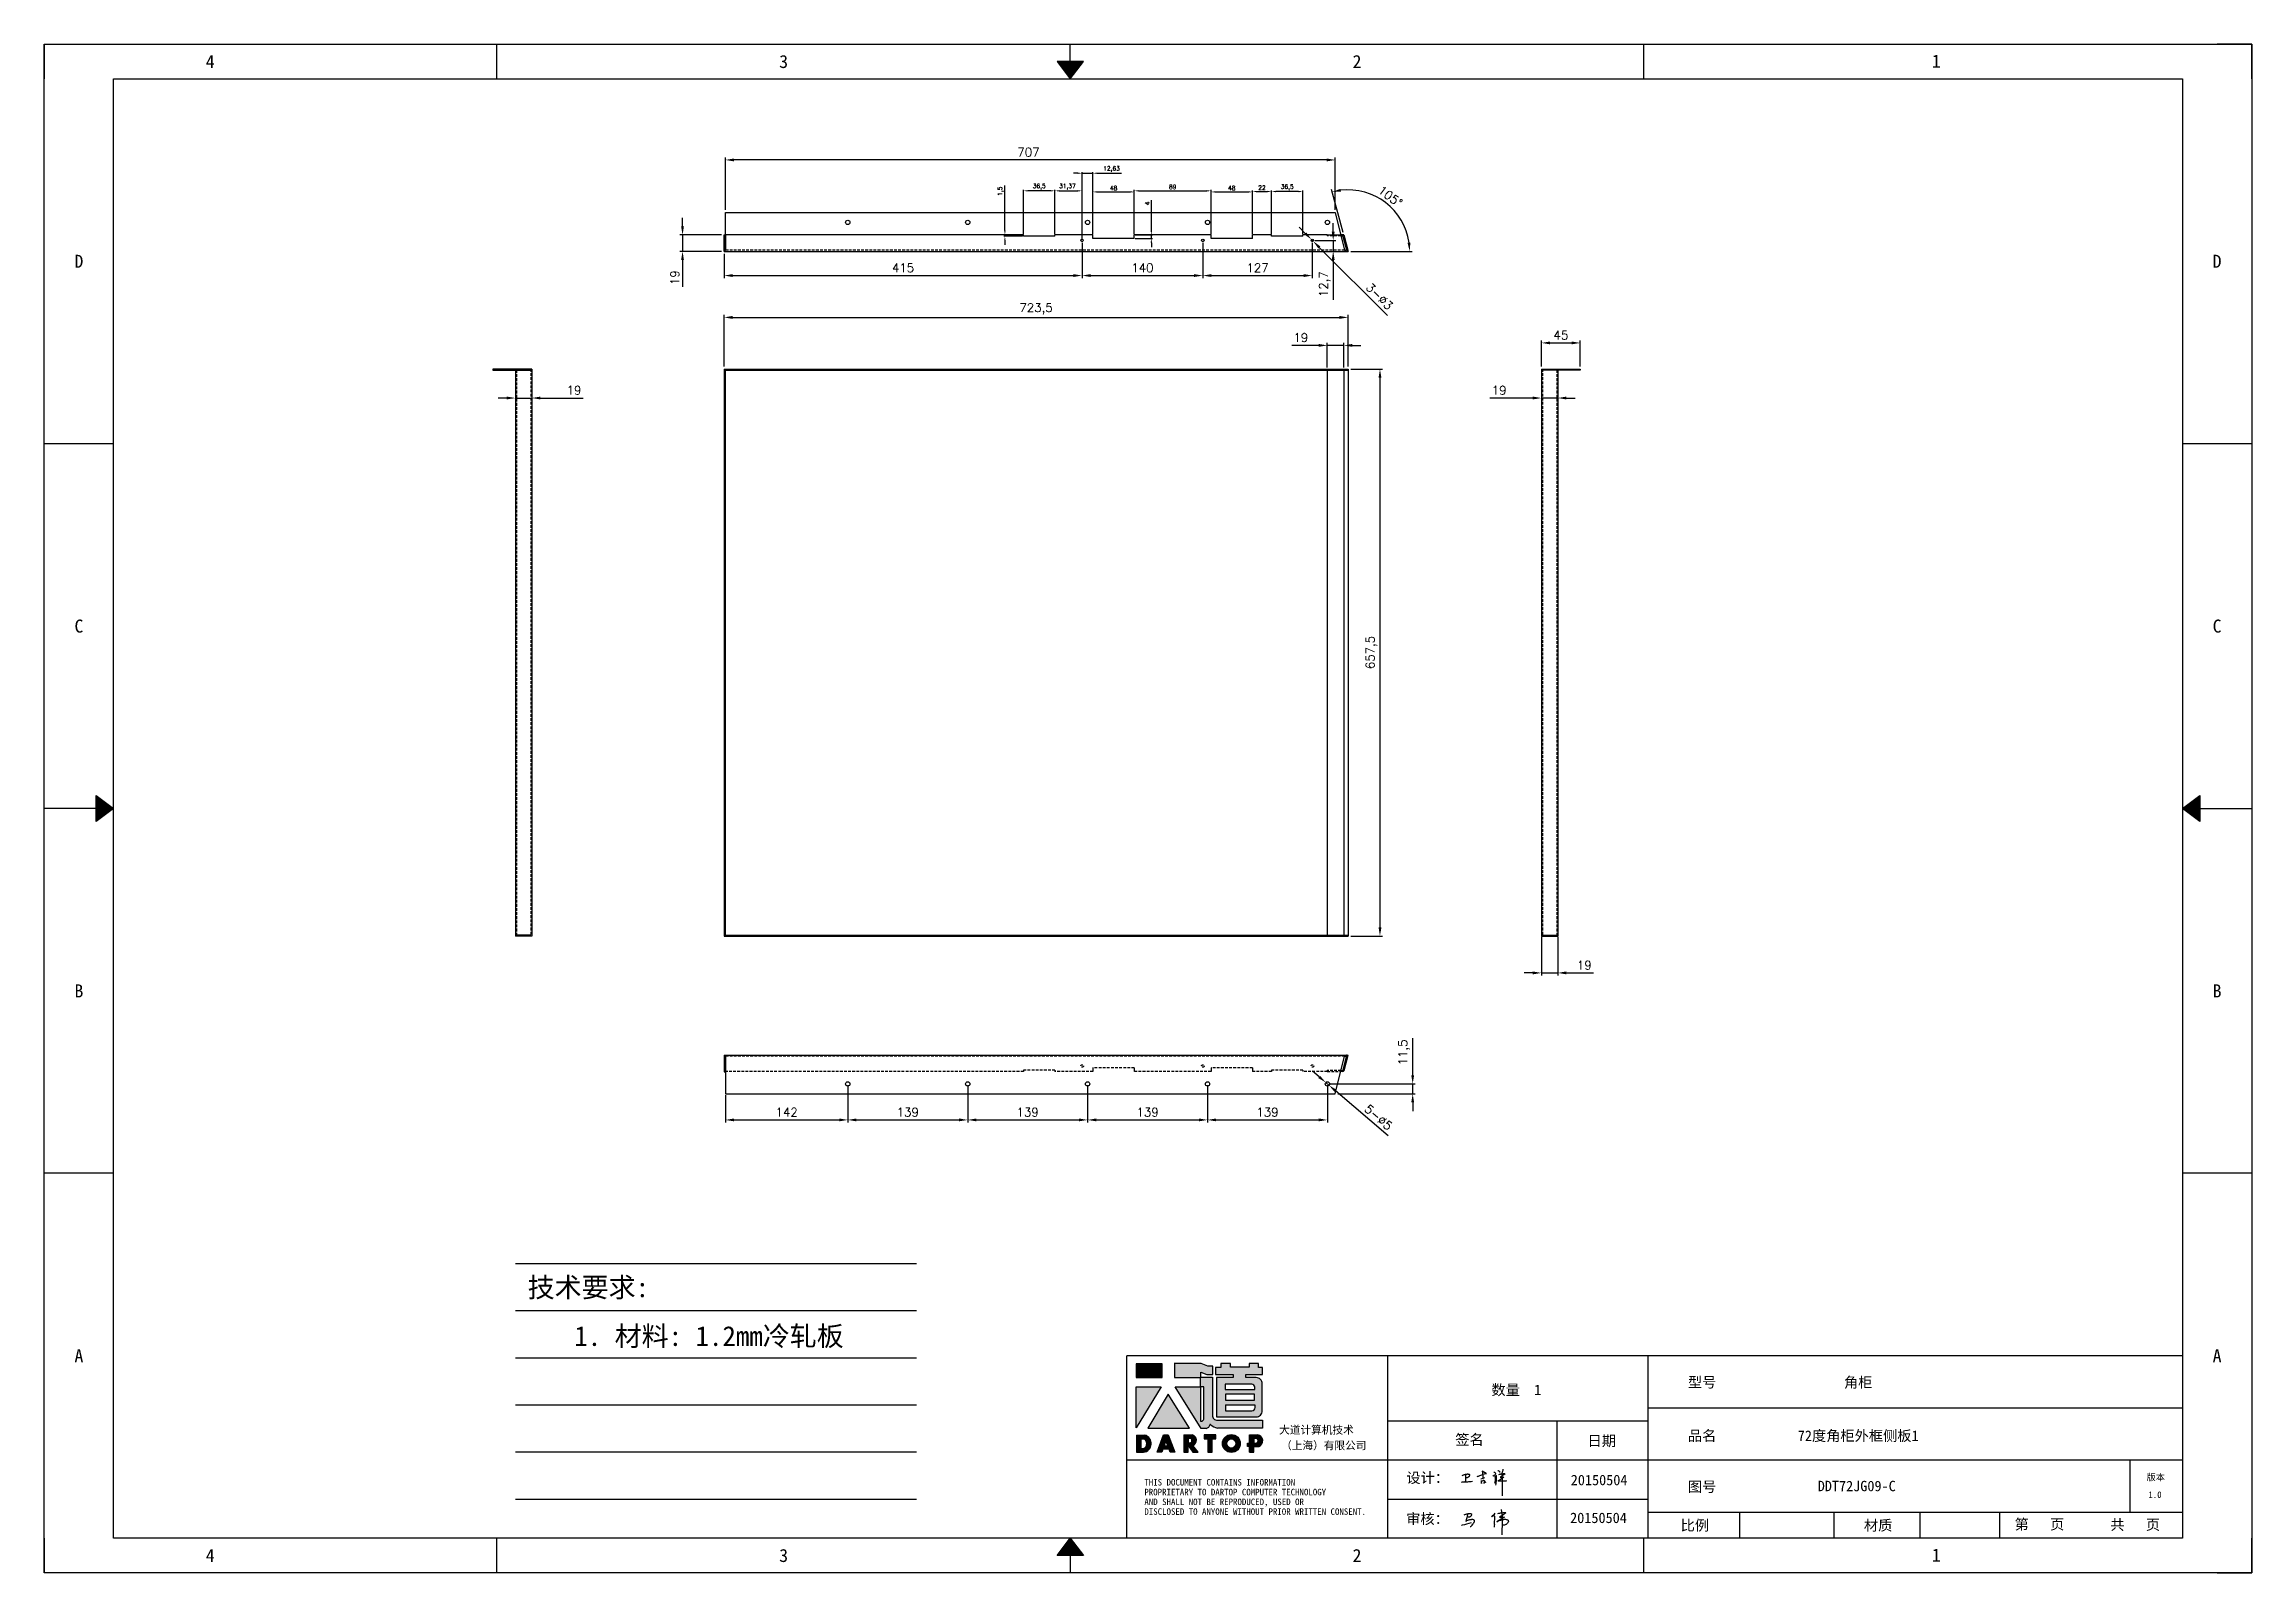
# Model space of a CAD drawing. Header units: millimetres. Extents: x -43476 to -13830, y -16942 to 55335.
# Drawn here: x -30997 to -28437, y 24800 to 26572 of the extents above; entities that cross this region are included whole.
import ezdxf
from ezdxf.enums import TextEntityAlignment as Align

# ---------------------------------------------------------------- set-up
doc = ezdxf.new("R2010")
doc.units = ezdxf.units.MM
for name, pattern in [('ACAD_ISO02W100', [15, 12, -3]), ('DOT', [0.25, 0, -0.25]), ('HIDDEN2', [4.7625, 3.175, -1.5875])]:
    doc.linetypes.add(name, pattern=pattern)
for name, color, linetype in [('4', 7, 'Continuous'), ('green', 3, 'ACAD_ISO02W100'), ('hidden', 3, 'HIDDEN2'), ('print', 30, 'Continuous')]:
    doc.layers.add(name, color=color, linetype=linetype)
doc.layers.add('dim', color=2, linetype='Continuous', lineweight=9)
doc.styles.add('Dartop', font='')
doc.styles.add('HZ', font='')
doc.styles.add('hzHT', font='simhei.ttf')
doc.styles.get("Standard").update_dxf_attribs({"font": 'txt', "bigfont": 'gbcbig.shx'})
doc.styles.get('Dartop').set_extended_font_data('FangSong_GB2312')
doc.styles.get('HZ').set_extended_font_data('SimSun')
doc.dimstyles.new('2-small', dxfattribs={"dimtxt": 10, "dimasz": 10, "dimexe": 3, "dimexo": 3, "dimgap": 4, "dimtad": 1, "dimtxsty": 'Standard', "dimcen": 5, "dimadec": 0, "dimazin": 0, "dimtfac": 1, "dimtmove": 0, "dimatfit": 3, "dimfxl": 0, "dimarcsym": 0})
doc.dimstyles.new('small', dxfattribs={"dimtxt": 5, "dimasz": 5, "dimexe": 1.25, "dimexo": 1, "dimgap": 2, "dimtad": 1, "dimtxsty": 'Standard', "dimcen": 2.5, "dimadec": 0, "dimazin": 0, "dimtfac": 1, "dimtmove": 0, "dimatfit": 3, "dimfxl": 0, "dimarcsym": 0})

msp = doc.modelspace()

# ---------------------------------------------------------------- texts
at = {"color": 0}
for s, height, style, p in [('4', 15.108, 'Dartop', (-30803.994, 26552.138)), ('3', 15.108, 'Dartop', (-30139.241, 26552.138)), ('2', 15.108, 'Dartop', (-29474.489, 26552.138)), ('1', 15.108, 'Dartop', (-28802.849, 26552.618)), ('D', 15.108, 'Dartop', (-30956.244, 26320.482)), ('D', 15.108, 'Dartop', (-28477.359, 26320.482)), ('C', 15.108, 'Dartop', (-30956.244, 25897.458)), ('C', 15.108, 'Dartop', (-28477.359, 25897.458)), ('B', 15.108, 'Dartop', (-30956.244, 25474.433)), ('B', 15.108, 'Dartop', (-28477.359, 25474.433)), ('A', 15.108, 'Dartop', (-30956.244, 25051.408)), ('A', 15.108, 'Dartop', (-28477.359, 25051.408)), ('数量  1', 12.0864, 'hzHT', (-29289.781, 25011.789)), ('型号', 12.0864, 'hzHT', (-29074.369, 25020.665)), ('角柜', 12.0864, 'hzHT', (-28893.446, 25020.531)), ('签名', 12.0864, 'hzHT', (-29344.074, 24954.19)), ('日期', 12.0864, 'hzHT', (-29190.712, 24952.703)), ('品名', 12.0864, 'hzHT', (-29074.369, 24958.618)), ('72度角柜外框侧板1', 12.0864, 'hzHT', (-28893.446, 24958.618)), ('20150504', 12.0864, 'hzHT', (-29193.814, 24907.264)), ('图号', 12.0864, 'hzHT', (-29074.369, 24899.541)), ('DDT72JG09-C', 12.08642, 'hzHT', (-28895.136, 24900.33)), ('版本', 7.554, 'hzHT', (-28548.445, 24910.49)), ('1.0', 7.554, 'Dartop', (-28549.354, 24890.302)), ('20150504', 12.0864, 'hzHT', (-29194.533, 24863.408)), ('比例', 12.0864, 'hzHT', (-29082.797, 24854.69)), ('材质', 12.0864, 'hzHT', (-28870.297, 24854.69)), ('第   页', 12.0864, 'hzHT', (-28683.329, 24855.943)), ('共   页', 12.0864, 'hzHT', (-28572.305, 24855.503)), ('4', 15.108, 'Dartop', (-30803.994, 24819.752)), ('3', 15.108, 'Dartop', (-30139.241, 24819.752)), ('2', 15.108, 'Dartop', (-29474.489, 24819.752)), ('1', 15.108, 'Dartop', (-28802.849, 24820.231))]:
    msp.add_text(s, height=height, dxfattribs=dict(at, style=style)).set_placement(p, align=Align.MIDDLE_CENTER)
at = {"style": 'HZ'}
for s, p in [('技术要求:', (-30365.613, 25130.687)), ('1. 材料: 1.2mm冷轧板', (-30225.745, 25074.201))]:
    msp.add_text(s, height=22.932, dxfattribs=at).set_placement(p, align=Align.MIDDLE_CENTER)
at = {"color": 0, "style": 'hzHT'}
for s, height, p in [('THIS DOCUMENT CONTAINS INFORMATION', 7.55401, (-29721.003, 24900.858)), ('设计：', 12.0864, (-29417.291, 24903.834)), ('AND SHALL NOT BE REPRODUCED, USED OR', 7.55401, (-29721.003, 24878.196)), ('PROPRIETARY TO DARTOP COMPUTER TECHNOLOGY', 7.55401, (-29721.003, 24889.527)), ('DISCLOSED TO ANYONE WITHOUT PRIOR WRITTEN CONSENT.', 7.55401, (-29721.003, 24866.865)), ('审核：', 12.0864, (-29417.471, 24856.239))]:
    msp.add_text(s, height=height, dxfattribs=at).set_placement(p)
at = {"layer": '4', "color": 0, "style": 'hzHT'}
for s, p in [('大道计算机技术', (-29564.765, 24960.857)), ('（上海）有限公司', (-29562.484, 24942.79))]:
    msp.add_text(s, height=9.0648, dxfattribs=at).set_placement(p)

# ---------------------------------------------------------------- blocks, each defined once
blk = doc.blocks.new('*U5')
at = {"color": 254, "linetype": 'Continuous', "extrusion": (0, 0, -1)}
for points in [[(-17, 0.333), (-16.812, 0.25), (-17, 0.5)], [(-17, 0.333), (-17.188, 0.25), (-16.812, 0.25)], [(-17, 0.333), (-17, 0.5), (-17.188, 0.25)]]:
    blk.add_solid(points, dxfattribs=at)
blk = doc.blocks.new('*U4')
at = {"color": 254, "linetype": 'Continuous', "extrusion": (0, 0, -1)}
for points in [[(-33.167, 11), (-33, 11), (-33.25, 11.188)], [(-33.167, 11), (-33.25, 11.188), (-33.25, 10.812)], [(-33.167, 11), (-33.25, 10.812), (-33, 11)]]:
    blk.add_solid(points, dxfattribs=at)
blk = doc.blocks.new('*U6')
at = {"color": 254, "linetype": 'Continuous'}
for points in [[(17, 21.667), (17.188, 21.75), (16.812, 21.75)], [(17, 21.667), (16.812, 21.75), (17, 21.5)], [(17, 21.667), (17, 21.5), (17.188, 21.75)]]:
    blk.add_solid(points, dxfattribs=at)
blk = doc.blocks.new('*U3')
at = {"color": 254, "linetype": 'Continuous', "extrusion": (0, 0, -1)}
for points in [[(-0.833, 11), (-0.75, 10.812), (-0.75, 11.188)], [(-0.833, 11), (-0.75, 11.188), (-1, 11)], [(-0.833, 11), (-1, 11), (-0.75, 10.812)]]:
    blk.add_solid(points, dxfattribs=at)
blk = doc.blocks.new('dadao')
for p, q in [((48, 19.2), (44.9, 10.4)), ((44.9, 10.4), (51.2, 10.4)), ((51.2, 10.4), (48, 19.2))]:
    blk.add_line(p, q)
for points in [[(41.8, 121.6), (41.8, 143.7), (-0.4, 143.7), (-0.4, 121.6), (41.8, 121.6)], [(104.8, 122), (104.8, 130.3), (114.1, 126.3), (124.2, 126.3), (124.2, 139.6), (115.9, 139.6), (105.1, 143.9), (61.5, 143.9)], [(61.7, 144), (61.7, 121.3), (103.9, 121.3)], [(113.4, 38.7), (105.1, 38.7), (63, 106.5), (103.9, 106.5), (103.9, 120.9), (103.9, 121.3)], [(109.7, 53.6), (109.7, 106.2), (104.3, 106.2), (104.3, 50.4), (106.6, 50.4)], [(144.6, 94.4), (144.6, 84.8), (192, 84.8), (192, 94.1), (144.9, 94.1)], [(120.2, 45), (119.5, 45), (119.5, 44.6)], [(0, 28), (0, 0), (11.8, 0)], [(0.1, 28), (14, 28)], [(7.1, 21.8), (7.1, 6.1), (12, 6.1)], [(7.1, 21.8), (11.4, 21.8)], [(76.8, 28.2), (76.8, 0), (84.1, 0), (84.1, 11.1), (91.6, -0.1), (100.3, -0.1), (91.7, 11.1)], [(76.8, 28.2), (90.6, 28.2)], [(84, 22.7), (84, 15.3), (87.2, 15.3)], [(84, 22.7), (87.3, 22.7)], [(183.7, 0), (183.7, 9.6), (180.6, 9.6), (180.6, 14.9), (183.8, 14.9), (183.8, 28.1), (196.1, 28.1), (196.5, 28.1)], [(183.7, 0), (190.9, 0), (190.9, 9.6), (198.8, 9.6)], [(194.9, 22.3), (190.8, 22.3), (190.8, 15), (194.4, 15)]]:
    blk.add_lwpolyline(points)
blk.add_lwpolyline([(137.1, 144.2), (137.1, 137.9), (128.3, 137.9), (128.3, 126.5), (157.3, 126.5), (157.3, 121.5), (130.3, 121.5), (130.3, 57.5), (194.4, 57.5, 0.414214), (204.4, 67.5), (204.4, 111.3, 0.414214), (194.4, 121.3), (177.5, 121.3), (177.5, 126.3), (204.7, 126.3), (204.7, 137.7), (198.2, 137.7), (198.2, 143.9), (183.3, 143.9), (183.3, 138), (153, 138), (153, 144.2), (137.1, 144.2)], format="xyb", close=True)
for points in [[(104.8, 122), (123.4, 122), (123.4, 60, 0.414214), (131.4, 52), (204.8, 52), (204.8, 39.1), (131.7, 39.1)], [(144.3, 110.8), (144.3, 101.8), (192.3, 101.8), (192.3, 105.5, 0.414214), (187.3, 110.5), (144.3, 110.5)], [(144.6, 77), (144.6, 67.5), (187.6, 67.5, 0.414214), (192.6, 72.5), (192.6, 76.4), (144.6, 76.4)]]:
    blk.add_lwpolyline(points, format="xyb")
for points in [[(-0.3, 106.2), (40.4, 106.2), (-0.3, 39.7), (-0.3, 106.2)], [(51.7, 94.1), (18.4, 39.3), (86.2, 39.3)], [(43.8, 28.2), (51.8, 28.2), (62.6, -0.1), (55, -0.1), (53.2, 5), (42.9, 5), (41.1, 0), (33.6, 0)], [(110, 28.1), (110, 21.9), (116, 21.9), (116, -0.1), (123.2, -0.1), (123.2, 22), (129.2, 22), (129.2, 28.1), (110, 28.1)]]:
    blk.add_lwpolyline(points, close=True)
for radius in [14.5, 7.44]:
    blk.add_circle((154.2, 14.2), radius)
for centre, radius, start, end in [((99.2, 60.7), 12.6, 305.6399, 325.969), ((111.6, 46.7), 8.19, 282.9811, 347.6627), ((136, 61.7), 22.9, 226.7358, 259.3209), ((8.5, 13.9), 8.49, 294.2143, 69.7177), ((9.6, 14.2), 14.4, 278.6604, 72.3203), ((86.4, 19), 3.8, 282.527, 76.7196), ((88.6, 19.4), 8.95, 290.6073, 77.2124), ((193.7, 18.7), 3.8, 280.9891, 72.5513), ((195.7, 18.6), 9.51, 288.8959, 85.2442)]:
    blk.add_arc(centre, radius, start, end)
blk = doc.blocks.new('h')
for p, q in [((20768.1, -2360.9), (20773, -2359.1)), ((20769.5, -2366.9), (20769.8, -2370.6)), ((20769.8, -2370.6), (20770.9, -2378)), ((20770.9, -2378), (20771.5, -2370.6)), ((20772.4, -2369.3), (20774.9, -2367.8)), ((20773, -2359.1), (20784.1, -2355.2)), ((20773.3, -2331.8), (20775.3, -2338.7)), ((20789.1, -2340.9), (20773.5, -2331.9)), ((20775.3, -2338.7), (20775.6, -2351.2)), ((20775.6, -2351.2), (20775.5, -2357.3)), ((20782.2, -2369.2), (20780, -2377.1)), ((20780, -2377.1), (20788.3, -2371.3)), ((20780.1, -2366.4), (20780.8, -2366.4)), ((20781.9, -2367.4), (20782.2, -2369.2)), ((20845.7, -2343.5), (20848.4, -2353)), ((20848.9, -2370.3), (20847.9, -2424)), ((20848.4, -2353), (20848.9, -2370.3))]:
    blk.add_line(p, q)
for points in [[(20696.6, -2372.4, 0.002073), (20710.6, -2371.9, 0.016137), (20719.6, -2371.3, 0.008314), (20736.9, -2369.3)], [(20699.1, -2348.2, -0.029745), (20704.6, -2345.4, -0.046842), (20708.4, -2344.2, -0.00919), (20714.3, -2343, -0.018517), (20717.2, -2342.5, -0.037841), (20720.3, -2342.4, -0.039541), (20723.2, -2342.8, -0.149785), (20726, -2344.3, -0.204935), (20726.9, -2346.6, -0.074872), (20726.5, -2348.3, -0.061615), (20725.6, -2350.3, -0.034204), (20723.8, -2352.6, -0.045776), (20722.3, -2354.1, -0.054985), (20720.4, -2355.3, -0.036348), (20717.3, -2356.5, -0.067752), (20715.7, -2356.8, -0.043553), (20713.2, -2356.7)], [(20755, -2351.9, -0.024077), (20759.9, -2350.1, -0.013147), (20768.7, -2346.5, -0.00522), (20775.4, -2344.1, -0.018517), (20777.3, -2343.4, -0.008274), (20786.3, -2341, -0.039541), (20788.3, -2340.8, -0.079216), (20789.4, -2341, -0.204935)], [(20813.5, -2350.1, 0.007348), (20815.9, -2348.7, 0.008421), (20818, -2347.3, 0.009459), (20819.7, -2346.2, -0.016325), (20820.7, -2345.5, -0.173771), (20821.8, -2345.3, -0.085159), (20823.9, -2346, -0.125883), (20826, -2347.9, -0.160659), (20826.6, -2350.1, -0.010447), (20826.5, -2352.3, -0.008247), (20826.2, -2355.1, -0.002698), (20825.3, -2374, 0.001562), (20823.9, -2383.7, 0.016137)], [(20816.8, -2335, -0.053561), (20819.6, -2336.1, -0.075272), (20821.3, -2337.3, -0.005295), (20822.5, -2338.5, -0.009337), (20823.1, -2339.1, -0.026146), (20823.7, -2339.8, -0.016644), (20824.5, -2340.9)], [(20832.1, -2329.2, -0.053561), (20834.9, -2330.3, -0.075272), (20836.7, -2331.5, -0.005295), (20837.8, -2332.6, -0.009337), (20838.5, -2333.3, -0.026146), (20839, -2334, -0.016644), (20839.8, -2335.1)], [(20836, -2343.7, -0.02797), (20842.1, -2342.6, -0.048868), (20845.6, -2342.2, -0.00919), (20851.1, -2341.4, -0.018517), (20853.9, -2341.1, -0.037841), (20856.7, -2341.2, -0.039541), (20859.4, -2341.6, -0.018282), (20840.6, -2354.7, -0.000937)], [(20847.6, -2340.2, 0.021784), (20849.6, -2335.9, 0.028296), (20850.8, -2332.4, 0.008136), (20851.9, -2328.2, 0.028913), (20852.2, -2327, 0.08193), (20852.1, -2325.9, 0.075058), (20851.7, -2324.7, 0.275043)]]:
    blk.add_lwpolyline(points, format="xyb")
for points in [[(20711.3, -2343.5), (20711.3, -2343.5), (20711.5, -2355.8), (20710.7, -2368), (20710.6, -2371.9)], [(20821.5, -2350.6), (20822.4, -2359.2), (20822.2, -2364.9), (20821.7, -2369), (20821.3, -2376.3), (20823.6, -2368.5), (20827.2, -2366.3), (20829.5, -2366.3)], [(20840.6, -2354.7), (20850, -2354.7), (20855, -2354.3), (20845.9, -2361.1), (20840.5, -2364), (20833, -2367.5), (20863.2, -2367.4), (20865.9, -2367.3)]]:
    blk.add_lwpolyline(points)
for centre, radius, start, end in [((20773.7, -2371.2), 2.3, 121.9907, 163.60158), ((20787.5, -2406), 40.3, 100.61827, 108.24823), ((20780.8, -2367.6), 1.15, 9.4675, 90)]:
    blk.add_arc(centre, radius, start, end)
blk = doc.blocks.new('*D206')
at = {"layer": 'Defpoints', "color": 0, "transparency": 16777216}
for p in [(-29484.8, 26255.4), (-30208.3, 26195.5), (-29484.8, 26195.5)]:
    blk.add_point(p, dxfattribs=at)
at = {"layer": 'dim', "color": 0, "lineweight": -2, "transparency": 16777216}
for p, q in [((-30208.3, 26198.5), (-30208.3, 26258.4)), ((-30198.3, 26255.4), (-29494.8, 26255.4)), ((-29484.8, 26198.5), (-29484.8, 26258.4))]:
    blk.add_line(p, q, dxfattribs=at)
at = {"layer": 'dim', "color": 0, "transparency": 16777216}
for points in [[(-30198.3, 26257.1), (-30198.3, 26253.7), (-30208.3, 26255.4)], [(-29494.8, 26257.1), (-29494.8, 26253.7), (-29484.8, 26255.4)]]:
    blk.add_solid(points, dxfattribs=at)
at = {"layer": 'dim', "color": 0, "transparency": 16777216, "insert": (-29846.6, 26265.2), "char_height": 10, "attachment_point": 5}
blk.add_mtext('723,5', dxfattribs=at)
blk = doc.blocks.new('*D207')
at = {"layer": 'Defpoints', "color": 0, "transparency": 16777216}
for p in [(-29484.8, 26195.5), (-29484.8, 25538), (-29447.9, 25538)]:
    blk.add_point(p, dxfattribs=at)
at = {"layer": 'dim', "color": 0, "lineweight": -2, "transparency": 16777216}
for p, q in [((-29481.8, 26195.5), (-29444.9, 26195.5)), ((-29447.9, 26185.5), (-29447.9, 25548)), ((-29481.8, 25538), (-29444.9, 25538))]:
    blk.add_line(p, q, dxfattribs=at)
at = {"layer": 'dim', "color": 0, "transparency": 16777216}
for points in [[(-29449.5, 26185.5), (-29446.2, 26185.5), (-29447.9, 26195.5)], [(-29449.5, 25548), (-29446.2, 25548), (-29447.9, 25538)]]:
    blk.add_solid(points, dxfattribs=at)
at = {"layer": 'dim', "color": 0, "transparency": 16777216, "insert": (-29457.7, 25866.8), "char_height": 10, "attachment_point": 5, "rotation": 90}
blk.add_mtext('657,5', dxfattribs=at)
blk = doc.blocks.new('*D208')
at = {"layer": 'Defpoints', "color": 0}
for p in [(-29215.6, 26225.8), (-29260.6, 26195.5), (-29215.6, 26195.5)]:
    blk.add_point(p, dxfattribs=at)
at = {"layer": 'dim', "color": 0, "lineweight": -2}
for p, q in [((-29260.6, 26198.5), (-29260.6, 26228.8)), ((-29250.6, 26225.8), (-29225.6, 26225.8)), ((-29215.6, 26198.5), (-29215.6, 26228.8))]:
    blk.add_line(p, q, dxfattribs=at)
at = {"layer": 'dim', "color": 0}
for points in [[(-29250.6, 26227.5), (-29250.6, 26224.2), (-29260.6, 26225.8)], [(-29225.6, 26227.5), (-29225.6, 26224.2), (-29215.6, 26225.8)]]:
    blk.add_solid(points, dxfattribs=at)
at = {"layer": 'dim', "color": 0, "insert": (-29238.1, 26234.8), "char_height": 10, "attachment_point": 5}
blk.add_mtext('45', dxfattribs=at)
blk = doc.blocks.new('*D209')
at = {"layer": 'Defpoints', "color": 0}
for p in [(-29260.7, 25540.3), (-29241.7, 25540.3), (-29241.7, 25495.3)]:
    blk.add_point(p, dxfattribs=at)
at = {"layer": 'dim', "color": 0, "lineweight": -2}
for p, q in [((-29260.7, 25537.3), (-29260.7, 25492.3)), ((-29241.7, 25537.3), (-29241.7, 25492.3)), ((-29270.7, 25495.3), (-29280.7, 25495.3)), ((-29260.7, 25495.3), (-29241.7, 25495.3)), ((-29231.7, 25495.3), (-29200.4, 25495.3))]:
    blk.add_line(p, q, dxfattribs=at)
at = {"layer": 'dim', "color": 0}
for points in [[(-29270.7, 25497), (-29270.7, 25493.6), (-29260.7, 25495.3)], [(-29231.7, 25497), (-29231.7, 25493.6), (-29241.7, 25495.3)]]:
    blk.add_solid(points, dxfattribs=at)
at = {"layer": 'dim', "color": 0, "insert": (-29211, 25504.3), "char_height": 10, "attachment_point": 5}
blk.add_mtext('19', dxfattribs=at)
blk = doc.blocks.new('*D210')
at = {"layer": 'Defpoints', "color": 0}
for p in [(-29508.9, 26223), (-29508.9, 26194.3), (-29489.9, 26194.3)]:
    blk.add_point(p, dxfattribs=at)
at = {"layer": 'dim', "color": 0, "lineweight": -2}
for p, q in [((-29518.9, 26223), (-29550.2, 26223)), ((-29508.9, 26197.3), (-29508.9, 26226)), ((-29489.9, 26223), (-29508.9, 26223)), ((-29489.9, 26197.3), (-29489.9, 26226)), ((-29479.9, 26223), (-29469.9, 26223))]:
    blk.add_line(p, q, dxfattribs=at)
at = {"layer": 'dim', "color": 0}
for points in [[(-29518.9, 26224.6), (-29518.9, 26221.3), (-29508.9, 26223)], [(-29479.9, 26224.6), (-29479.9, 26221.3), (-29489.9, 26223)]]:
    blk.add_solid(points, dxfattribs=at)
at = {"layer": 'dim', "color": 0, "insert": (-29539.6, 26232), "char_height": 10, "attachment_point": 5}
blk.add_mtext('19', dxfattribs=at)
blk = doc.blocks.new('*D211')
at = {"layer": 'Defpoints', "color": 0, "transparency": 16777216}
for p in [(-29426.4, 26372.9), (-29489.9, 26351), (-30208.3, 26332), (-29484.8, 26332), (-29484.8, 26332)]:
    blk.add_point(p, dxfattribs=at)
at = {"layer": 'dim', "color": 0, "lineweight": -2, "transparency": 16777216}
for p, q in [((-29490.7, 26353.9), (-29504, 26403.8)), ((-29481.8, 26332), (-29410.5, 26332))]:
    blk.add_line(p, q, dxfattribs=at)
blk.add_arc((-29484.8, 26332), 71.3, 8.0407, 96.9193, dxfattribs=at)
at = {"layer": 'dim', "color": 0, "transparency": 16777216}
for points in [[(-29493.1, 26401.2), (-29493.7, 26404.5), (-29503.2, 26400.9)], [(-29412.6, 26342.1), (-29415.9, 26341.9), (-29413.5, 26332)]]:
    blk.add_solid(points, dxfattribs=at)
at = {"layer": 'dim', "color": 0, "transparency": 16777216, "insert": (-29435.9, 26395.7), "char_height": 10, "attachment_point": 5, "rotation": 322.48}
blk.add_mtext('105°', dxfattribs=at)
blk = doc.blocks.new('*D212')
at = {"layer": 'Defpoints', "color": 0, "transparency": 16777216}
for p in [(-30206.8, 26438), (-30206.8, 26377), (-29499.8, 26377)]:
    blk.add_point(p, dxfattribs=at)
at = {"layer": 'dim', "color": 0, "lineweight": -2, "transparency": 16777216}
for p, q in [((-30206.8, 26380), (-30206.8, 26441)), ((-29499.8, 26380), (-29499.8, 26441)), ((-29509.8, 26438), (-30196.8, 26438))]:
    blk.add_line(p, q, dxfattribs=at)
at = {"layer": 'dim', "color": 0, "transparency": 16777216}
for points in [[(-30196.8, 26439.7), (-30196.8, 26436.3), (-30206.8, 26438)], [(-29509.8, 26439.7), (-29509.8, 26436.3), (-29499.8, 26438)]]:
    blk.add_solid(points, dxfattribs=at)
at = {"layer": 'dim', "color": 0, "transparency": 16777216, "insert": (-29855.4, 26447), "char_height": 10, "attachment_point": 5}
blk.add_mtext('707', dxfattribs=at)
blk = doc.blocks.new('*D213')
at = {"layer": 'Defpoints', "color": 0, "transparency": 16777216}
for p in [(-30208.3, 26351), (-30256.4, 26332), (-30208.3, 26332)]:
    blk.add_point(p, dxfattribs=at)
at = {"layer": 'dim', "color": 0, "lineweight": -2, "transparency": 16777216}
for p, q in [((-30256.4, 26361), (-30256.4, 26371)), ((-30211.3, 26351), (-30259.4, 26351)), ((-30256.4, 26351), (-30256.4, 26332)), ((-30211.3, 26332), (-30259.4, 26332)), ((-30256.4, 26322), (-30256.4, 26290.7))]:
    blk.add_line(p, q, dxfattribs=at)
at = {"layer": 'dim', "color": 0, "transparency": 16777216}
for points in [[(-30258.1, 26361), (-30254.8, 26361), (-30256.4, 26351)], [(-30258.1, 26322), (-30254.8, 26322), (-30256.4, 26332)]]:
    blk.add_solid(points, dxfattribs=at)
at = {"layer": 'dim', "color": 0, "transparency": 16777216, "insert": (-30265.4, 26301.4), "char_height": 10, "attachment_point": 5, "rotation": 90}
blk.add_mtext('19', dxfattribs=at)
blk = doc.blocks.new('*D214')
at = {"layer": 'Defpoints', "color": 0, "transparency": 16777216}
for p in [(-29793.3, 26344.7), (-30208.3, 26332), (-29793.3, 26303.9)]:
    blk.add_point(p, dxfattribs=at)
at = {"layer": 'dim', "color": 0, "lineweight": -2, "transparency": 16777216}
for p, q in [((-29793.3, 26341.7), (-29793.3, 26300.9)), ((-30208.3, 26329), (-30208.3, 26300.9)), ((-30198.3, 26303.9), (-29803.3, 26303.9))]:
    blk.add_line(p, q, dxfattribs=at)
at = {"layer": 'dim', "color": 0, "transparency": 16777216}
for points in [[(-30198.3, 26305.6), (-30198.3, 26302.3), (-30208.3, 26303.9)], [(-29803.3, 26305.6), (-29803.3, 26302.3), (-29793.3, 26303.9)]]:
    blk.add_solid(points, dxfattribs=at)
at = {"layer": 'dim', "color": 0, "transparency": 16777216, "insert": (-30000.8, 26312.9), "char_height": 10, "attachment_point": 5}
blk.add_mtext('415', dxfattribs=at)
blk = doc.blocks.new('*D215')
at = {"layer": 'Defpoints', "color": 0, "transparency": 16777216}
for p in [(-30064.8, 25368.1), (-30206.8, 25356.6), (-30064.8, 25324.8)]:
    blk.add_point(p, dxfattribs=at)
at = {"layer": 'dim', "color": 0, "lineweight": -2, "transparency": 16777216}
for p, q in [((-30064.8, 25365.1), (-30064.8, 25321.8)), ((-30206.8, 25353.6), (-30206.8, 25321.8)), ((-30196.8, 25324.8), (-30074.8, 25324.8))]:
    blk.add_line(p, q, dxfattribs=at)
at = {"layer": 'dim', "color": 0, "transparency": 16777216}
for points in [[(-30196.8, 25326.5), (-30196.8, 25323.2), (-30206.8, 25324.8)], [(-30074.8, 25326.5), (-30074.8, 25323.2), (-30064.8, 25324.8)]]:
    blk.add_solid(points, dxfattribs=at)
at = {"layer": 'dim', "color": 0, "transparency": 16777216, "insert": (-30135.8, 25333.8), "char_height": 10, "attachment_point": 5}
blk.add_mtext('142', dxfattribs=at)
blk = doc.blocks.new('*D216')
at = {"layer": 'Defpoints', "color": 0, "transparency": 16777216}
for p in [(-30064.8, 25368.1), (-29925.8, 25368.1), (-29925.8, 25324.8)]:
    blk.add_point(p, dxfattribs=at)
at = {"layer": 'dim', "color": 0, "lineweight": -2, "transparency": 16777216}
for p, q in [((-30064.8, 25365.1), (-30064.8, 25321.8)), ((-29925.8, 25365.1), (-29925.8, 25321.8)), ((-30054.8, 25324.8), (-29935.8, 25324.8))]:
    blk.add_line(p, q, dxfattribs=at)
at = {"layer": 'dim', "color": 0, "transparency": 16777216}
for points in [[(-30054.8, 25326.5), (-30054.8, 25323.2), (-30064.8, 25324.8)], [(-29935.8, 25326.5), (-29935.8, 25323.2), (-29925.8, 25324.8)]]:
    blk.add_solid(points, dxfattribs=at)
at = {"layer": 'dim', "color": 0, "transparency": 16777216, "insert": (-29995.3, 25333.8), "char_height": 10, "attachment_point": 5}
blk.add_mtext('139', dxfattribs=at)
blk = doc.blocks.new('*D217')
at = {"layer": 'Defpoints', "color": 0, "transparency": 16777216}
for p in [(-29925.8, 25368.1), (-29786.8, 25368.1), (-29786.8, 25324.8)]:
    blk.add_point(p, dxfattribs=at)
at = {"layer": 'dim', "color": 0, "lineweight": -2, "transparency": 16777216}
for p, q in [((-29925.8, 25365.1), (-29925.8, 25321.8)), ((-29786.8, 25365.1), (-29786.8, 25321.8)), ((-29915.8, 25324.8), (-29796.8, 25324.8))]:
    blk.add_line(p, q, dxfattribs=at)
at = {"layer": 'dim', "color": 0, "transparency": 16777216}
for points in [[(-29915.8, 25326.5), (-29915.8, 25323.2), (-29925.8, 25324.8)], [(-29796.8, 25326.5), (-29796.8, 25323.2), (-29786.8, 25324.8)]]:
    blk.add_solid(points, dxfattribs=at)
at = {"layer": 'dim', "color": 0, "transparency": 16777216, "insert": (-29856.3, 25333.8), "char_height": 10, "attachment_point": 5}
blk.add_mtext('139', dxfattribs=at)
blk = doc.blocks.new('*D218')
at = {"layer": 'Defpoints', "color": 0, "transparency": 16777216}
for p in [(-29786.8, 25368.1), (-29647.8, 25368.1), (-29647.8, 25324.8)]:
    blk.add_point(p, dxfattribs=at)
at = {"layer": 'dim', "color": 0, "lineweight": -2, "transparency": 16777216}
for p, q in [((-29786.8, 25365.1), (-29786.8, 25321.8)), ((-29647.8, 25365.1), (-29647.8, 25321.8)), ((-29776.8, 25324.8), (-29657.8, 25324.8))]:
    blk.add_line(p, q, dxfattribs=at)
at = {"layer": 'dim', "color": 0, "transparency": 16777216}
for points in [[(-29776.8, 25326.5), (-29776.8, 25323.2), (-29786.8, 25324.8)], [(-29657.8, 25326.5), (-29657.8, 25323.2), (-29647.8, 25324.8)]]:
    blk.add_solid(points, dxfattribs=at)
at = {"layer": 'dim', "color": 0, "transparency": 16777216, "insert": (-29717.3, 25333.8), "char_height": 10, "attachment_point": 5}
blk.add_mtext('139', dxfattribs=at)
blk = doc.blocks.new('*D219')
at = {"layer": 'Defpoints', "color": 0, "transparency": 16777216}
for p in [(-29647.8, 25368.1), (-29508.8, 25368.1), (-29508.8, 25324.8)]:
    blk.add_point(p, dxfattribs=at)
at = {"layer": 'dim', "color": 0, "lineweight": -2, "transparency": 16777216}
for p, q in [((-29647.8, 25365.1), (-29647.8, 25321.8)), ((-29508.8, 25365.1), (-29508.8, 25321.8)), ((-29637.8, 25324.8), (-29518.8, 25324.8))]:
    blk.add_line(p, q, dxfattribs=at)
at = {"layer": 'dim', "color": 0, "transparency": 16777216}
for points in [[(-29637.8, 25326.5), (-29637.8, 25323.2), (-29647.8, 25324.8)], [(-29518.8, 25326.5), (-29518.8, 25323.2), (-29508.8, 25324.8)]]:
    blk.add_solid(points, dxfattribs=at)
at = {"layer": 'dim', "color": 0, "transparency": 16777216, "insert": (-29578.3, 25333.8), "char_height": 10, "attachment_point": 5}
blk.add_mtext('139', dxfattribs=at)
blk = doc.blocks.new('*D220')
at = {"layer": 'Defpoints', "color": 0, "transparency": 16777216}
for p in [(-29793.3, 26344.7), (-29653.3, 26344.7), (-29653.3, 26303.9)]:
    blk.add_point(p, dxfattribs=at)
at = {"layer": 'dim', "color": 0, "lineweight": -2, "transparency": 16777216}
for p, q in [((-29793.3, 26341.7), (-29793.3, 26300.9)), ((-29653.3, 26341.7), (-29653.3, 26300.9)), ((-29783.3, 26303.9), (-29663.3, 26303.9))]:
    blk.add_line(p, q, dxfattribs=at)
at = {"layer": 'dim', "color": 0, "transparency": 16777216}
for points in [[(-29783.3, 26305.6), (-29783.3, 26302.3), (-29793.3, 26303.9)], [(-29663.3, 26305.6), (-29663.3, 26302.3), (-29653.3, 26303.9)]]:
    blk.add_solid(points, dxfattribs=at)
at = {"layer": 'dim', "color": 0, "transparency": 16777216, "insert": (-29723.3, 26312.9), "char_height": 10, "attachment_point": 5}
blk.add_mtext('140', dxfattribs=at)
blk = doc.blocks.new('*D221')
at = {"layer": 'Defpoints', "color": 0, "transparency": 16777216}
for p in [(-29653.3, 26344.7), (-29526.3, 26344.7), (-29526.3, 26303.9)]:
    blk.add_point(p, dxfattribs=at)
at = {"layer": 'dim', "color": 0, "lineweight": -2, "transparency": 16777216}
for p, q in [((-29653.3, 26341.7), (-29653.3, 26300.9)), ((-29526.3, 26341.7), (-29526.3, 26300.9)), ((-29643.3, 26303.9), (-29536.3, 26303.9))]:
    blk.add_line(p, q, dxfattribs=at)
at = {"layer": 'dim', "color": 0, "transparency": 16777216}
for points in [[(-29643.3, 26305.6), (-29643.3, 26302.3), (-29653.3, 26303.9)], [(-29536.3, 26305.6), (-29536.3, 26302.3), (-29526.3, 26303.9)]]:
    blk.add_solid(points, dxfattribs=at)
at = {"layer": 'dim', "color": 0, "transparency": 16777216, "insert": (-29589.8, 26312.9), "char_height": 10, "attachment_point": 5}
blk.add_mtext('127', dxfattribs=at)
blk = doc.blocks.new('*D222')
at = {"layer": 'Defpoints', "color": 0, "transparency": 16777216}
for p in [(-29508.8, 25366.6), (-29409.9, 25366.6), (-29499.8, 25355.1)]:
    blk.add_point(p, dxfattribs=at)
at = {"layer": 'dim', "color": 0, "lineweight": -2, "transparency": 16777216}
for p, q in [((-29409.9, 25376.6), (-29409.9, 25419.6)), ((-29505.8, 25366.6), (-29406.9, 25366.6)), ((-29409.9, 25355.1), (-29409.9, 25366.6)), ((-29496.8, 25355.1), (-29406.9, 25355.1)), ((-29409.9, 25345.1), (-29409.9, 25335.1))]:
    blk.add_line(p, q, dxfattribs=at)
at = {"layer": 'dim', "color": 0, "transparency": 16777216}
for points in [[(-29411.6, 25376.6), (-29408.3, 25376.6), (-29409.9, 25366.6)], [(-29411.6, 25345.1), (-29408.3, 25345.1), (-29409.9, 25355.1)]]:
    blk.add_solid(points, dxfattribs=at)
at = {"layer": 'dim', "color": 0, "transparency": 16777216, "insert": (-29419.8, 25403.1), "char_height": 10, "attachment_point": 5, "rotation": 90}
blk.add_mtext('11,5', dxfattribs=at)
blk = doc.blocks.new('*D223')
at = {"layer": 'Defpoints', "color": 0, "transparency": 16777216}
for p in [(-29510.7, 25368.2), (-29506.9, 25364.9)]:
    blk.add_point(p, dxfattribs=at)
at = {"layer": 'dim', "color": 0, "lineweight": -2, "transparency": 16777216}
for p, q in [((-29518.3, 25374.7), (-29525.9, 25381.2)), ((-29510.7, 25368.2), (-29506.9, 25364.9)), ((-29438.5, 25306.5), (-29499.3, 25358.4))]:
    blk.add_line(p, q, dxfattribs=at)
at = {"layer": 'dim', "color": 0, "transparency": 16777216}
for points in [[(-29517.2, 25375.9), (-29519.4, 25373.4), (-29510.7, 25368.2)], [(-29498.2, 25359.7), (-29500.4, 25357.2), (-29506.9, 25364.9)]]:
    blk.add_solid(points, dxfattribs=at)
at = {"layer": 'dim', "color": 0, "transparency": 16777216, "insert": (-29449.6, 25327.8), "char_height": 10, "attachment_point": 5, "rotation": 319.5023}
blk.add_mtext('5-∅5', dxfattribs=at)
blk = doc.blocks.new('*D224')
at = {"layer": 'Defpoints', "color": 0, "transparency": 16777216}
for p in [(-29527.4, 26345.8), (-29525.2, 26343.7)]:
    blk.add_point(p, dxfattribs=at)
at = {"layer": 'dim', "color": 0, "lineweight": -2, "transparency": 16777216}
for p, q in [((-29534.4, 26352.9), (-29541.5, 26359.9)), ((-29527.4, 26345.8), (-29525.2, 26343.7)), ((-29439, 26257.5), (-29518.2, 26336.6))]:
    blk.add_line(p, q, dxfattribs=at)
at = {"layer": 'dim', "color": 0, "transparency": 16777216}
for points in [[(-29533.3, 26354), (-29535.6, 26351.7), (-29527.4, 26345.8)], [(-29517, 26337.8), (-29519.4, 26335.4), (-29525.2, 26343.7)]]:
    blk.add_solid(points, dxfattribs=at)
at = {"layer": 'dim', "color": 0, "transparency": 16777216, "insert": (-29448.4, 26279.7), "char_height": 10, "attachment_point": 5, "rotation": 315.038}
blk.add_mtext('3-∅3', dxfattribs=at)
blk = doc.blocks.new('*D225')
at = {"layer": 'Defpoints', "color": 0, "transparency": 16777216}
for p in [(-29526.3, 26344.7), (-29526.3, 26332), (-29502.1, 26332)]:
    blk.add_point(p, dxfattribs=at)
at = {"layer": 'dim', "color": 0, "lineweight": -2, "transparency": 16777216}
for p, q in [((-29502.1, 26354.7), (-29502.1, 26364.7)), ((-29523.3, 26344.7), (-29499.1, 26344.7)), ((-29502.1, 26344.7), (-29502.1, 26332)), ((-29523.3, 26332), (-29499.1, 26332)), ((-29502.1, 26322), (-29502.1, 26275.7))]:
    blk.add_line(p, q, dxfattribs=at)
at = {"layer": 'dim', "color": 0, "transparency": 16777216}
for points in [[(-29503.8, 26354.7), (-29500.4, 26354.7), (-29502.1, 26344.7)], [(-29503.8, 26322), (-29500.4, 26322), (-29502.1, 26332)]]:
    blk.add_solid(points, dxfattribs=at)
at = {"layer": 'dim', "color": 0, "transparency": 16777216, "insert": (-29511.9, 26293.9), "char_height": 10, "attachment_point": 5, "rotation": 90}
blk.add_mtext('12,7', dxfattribs=at)
blk = doc.blocks.new('*D226')
at = {"layer": 'Defpoints', "color": 0, "transparency": 16777216}
for p in [(-29861.2, 26402.2), (-29861.2, 26351), (-29824.7, 26351)]:
    blk.add_point(p, dxfattribs=at)
at = {"layer": 'dim', "color": 0, "lineweight": -2, "transparency": 16777216}
for p, q in [((-29861.2, 26352), (-29861.2, 26403.4)), ((-29829.7, 26402.2), (-29856.2, 26402.2)), ((-29824.7, 26352), (-29824.7, 26403.4))]:
    blk.add_line(p, q, dxfattribs=at)
at = {"layer": 'dim', "color": 0, "transparency": 16777216}
for points in [[(-29856.2, 26403), (-29856.2, 26401.4), (-29861.2, 26402.2)], [(-29829.7, 26403), (-29829.7, 26401.4), (-29824.7, 26402.2)]]:
    blk.add_solid(points, dxfattribs=at)
at = {"layer": 'dim', "color": 0, "transparency": 16777216, "insert": (-29842.9, 26407.1), "char_height": 5, "attachment_point": 5}
blk.add_mtext('36,5', dxfattribs=at)
blk = doc.blocks.new('*D227')
at = {"layer": 'Defpoints', "color": 0, "transparency": 16777216}
for p in [(-29793.3, 26402.2), (-29824.7, 26351), (-29793.3, 26344.7)]:
    blk.add_point(p, dxfattribs=at)
at = {"layer": 'dim', "color": 0, "lineweight": -2, "transparency": 16777216}
for p, q in [((-29824.7, 26352), (-29824.7, 26403.4)), ((-29819.7, 26402.2), (-29798.3, 26402.2)), ((-29793.3, 26345.7), (-29793.3, 26403.4))]:
    blk.add_line(p, q, dxfattribs=at)
at = {"layer": 'dim', "color": 0, "transparency": 16777216}
for points in [[(-29819.7, 26403), (-29819.7, 26401.4), (-29824.7, 26402.2)], [(-29798.3, 26403), (-29798.3, 26401.4), (-29793.3, 26402.2)]]:
    blk.add_solid(points, dxfattribs=at)
at = {"layer": 'dim', "color": 0, "transparency": 16777216, "insert": (-29810.2, 26407.1), "char_height": 5, "attachment_point": 5}
blk.add_mtext('31,37', dxfattribs=at)
blk = doc.blocks.new('*D228')
at = {"layer": 'Defpoints', "color": 0, "transparency": 16777216}
for p in [(-29732.7, 26400.9), (-29780.7, 26351), (-29732.7, 26351)]:
    blk.add_point(p, dxfattribs=at)
at = {"layer": 'dim', "color": 0, "lineweight": -2, "transparency": 16777216}
for p, q in [((-29780.7, 26352), (-29780.7, 26402.2)), ((-29775.7, 26400.9), (-29737.7, 26400.9)), ((-29732.7, 26352), (-29732.7, 26402.2))]:
    blk.add_line(p, q, dxfattribs=at)
at = {"layer": 'dim', "color": 0, "transparency": 16777216}
for points in [[(-29775.7, 26401.8), (-29775.7, 26400.1), (-29780.7, 26400.9)], [(-29737.7, 26401.8), (-29737.7, 26400.1), (-29732.7, 26400.9)]]:
    blk.add_solid(points, dxfattribs=at)
at = {"layer": 'dim', "color": 0, "transparency": 16777216, "insert": (-29756.7, 26405.4), "char_height": 5, "attachment_point": 5}
blk.add_mtext('48', dxfattribs=at)
blk = doc.blocks.new('*D229')
at = {"layer": 'Defpoints', "color": 0, "transparency": 16777216}
for p in [(-29780.7, 26422.6), (-29793.3, 26344.7), (-29780.7, 26351)]:
    blk.add_point(p, dxfattribs=at)
at = {"layer": 'dim', "color": 0, "lineweight": -2, "transparency": 16777216}
for p, q in [((-29798.3, 26422.6), (-29803.3, 26422.6)), ((-29793.3, 26345.7), (-29793.3, 26423.9)), ((-29793.3, 26422.6), (-29780.7, 26422.6)), ((-29780.7, 26352), (-29780.7, 26423.9)), ((-29775.7, 26422.6), (-29747.5, 26422.6))]:
    blk.add_line(p, q, dxfattribs=at)
at = {"layer": 'dim', "color": 0, "transparency": 16777216}
for points in [[(-29798.3, 26423.4), (-29798.3, 26421.8), (-29793.3, 26422.6)], [(-29775.7, 26423.4), (-29775.7, 26421.8), (-29780.7, 26422.6)]]:
    blk.add_solid(points, dxfattribs=at)
at = {"layer": 'dim', "color": 0, "transparency": 16777216, "insert": (-29759.1, 26427.5), "char_height": 5, "attachment_point": 5}
blk.add_mtext('12,63', dxfattribs=at)
blk = doc.blocks.new('*D230')
at = {"layer": 'Defpoints', "color": 0, "transparency": 16777216}
for p in [(-29643.7, 26402.2), (-29732.7, 26351), (-29643.7, 26351)]:
    blk.add_point(p, dxfattribs=at)
at = {"layer": 'dim', "color": 0, "lineweight": -2, "transparency": 16777216}
for p, q in [((-29732.7, 26352), (-29732.7, 26403.4)), ((-29727.7, 26402.2), (-29648.7, 26402.2)), ((-29643.7, 26352), (-29643.7, 26403.4))]:
    blk.add_line(p, q, dxfattribs=at)
at = {"layer": 'dim', "color": 0, "transparency": 16777216}
for points in [[(-29727.7, 26403), (-29727.7, 26401.4), (-29732.7, 26402.2)], [(-29648.7, 26403), (-29648.7, 26401.4), (-29643.7, 26402.2)]]:
    blk.add_solid(points, dxfattribs=at)
at = {"layer": 'dim', "color": 0, "transparency": 16777216, "insert": (-29688.2, 26406.7), "char_height": 5, "attachment_point": 5}
blk.add_mtext('89', dxfattribs=at)
blk = doc.blocks.new('*D231')
at = {"layer": 'Defpoints', "color": 0, "transparency": 16777216}
for p in [(-29595.7, 26400.9), (-29643.7, 26354), (-29595.7, 26351)]:
    blk.add_point(p, dxfattribs=at)
at = {"layer": 'dim', "color": 0, "lineweight": -2, "transparency": 16777216}
for p, q in [((-29643.7, 26355), (-29643.7, 26402.2)), ((-29638.7, 26400.9), (-29600.7, 26400.9)), ((-29595.7, 26352), (-29595.7, 26402.2))]:
    blk.add_line(p, q, dxfattribs=at)
at = {"layer": 'dim', "color": 0, "transparency": 16777216}
for points in [[(-29638.7, 26401.8), (-29638.7, 26400.1), (-29643.7, 26400.9)], [(-29600.7, 26401.8), (-29600.7, 26400.1), (-29595.7, 26400.9)]]:
    blk.add_solid(points, dxfattribs=at)
at = {"layer": 'dim', "color": 0, "transparency": 16777216, "insert": (-29619.7, 26405.4), "char_height": 5, "attachment_point": 5}
blk.add_mtext('48', dxfattribs=at)
blk = doc.blocks.new('*D232')
at = {"layer": 'Defpoints', "color": 0, "transparency": 16777216}
for p in [(-29573.7, 26401.4), (-29595.7, 26351), (-29573.7, 26351)]:
    blk.add_point(p, dxfattribs=at)
at = {"layer": 'dim', "color": 0, "lineweight": -2, "transparency": 16777216}
for p, q in [((-29595.7, 26352), (-29595.7, 26402.6)), ((-29590.7, 26401.4), (-29578.7, 26401.4)), ((-29573.7, 26352), (-29573.7, 26402.6))]:
    blk.add_line(p, q, dxfattribs=at)
at = {"layer": 'dim', "color": 0, "transparency": 16777216}
for points in [[(-29590.7, 26402.2), (-29590.7, 26400.5), (-29595.7, 26401.4)], [(-29578.7, 26402.2), (-29578.7, 26400.5), (-29573.7, 26401.4)]]:
    blk.add_solid(points, dxfattribs=at)
at = {"layer": 'dim', "color": 0, "transparency": 16777216, "insert": (-29584.7, 26405.9), "char_height": 5, "attachment_point": 5}
blk.add_mtext('22', dxfattribs=at)
blk = doc.blocks.new('*D233')
at = {"layer": 'Defpoints', "color": 0, "transparency": 16777216}
for p in [(-29573.7, 26401.4), (-29573.7, 26351), (-29537.2, 26351)]:
    blk.add_point(p, dxfattribs=at)
at = {"layer": 'dim', "color": 0, "lineweight": -2, "transparency": 16777216}
for p, q in [((-29573.7, 26352), (-29573.7, 26402.6)), ((-29542.2, 26401.4), (-29568.7, 26401.4)), ((-29537.2, 26352), (-29537.2, 26402.6))]:
    blk.add_line(p, q, dxfattribs=at)
at = {"layer": 'dim', "color": 0, "transparency": 16777216}
for points in [[(-29568.7, 26402.2), (-29568.7, 26400.5), (-29573.7, 26401.4)], [(-29542.2, 26402.2), (-29542.2, 26400.5), (-29537.2, 26401.4)]]:
    blk.add_solid(points, dxfattribs=at)
at = {"layer": 'dim', "color": 0, "transparency": 16777216, "insert": (-29555.4, 26406.3), "char_height": 5, "attachment_point": 5}
blk.add_mtext('36,5', dxfattribs=at)
blk = doc.blocks.new('*D234')
at = {"layer": 'Defpoints', "color": 0, "transparency": 16777216}
for p in [(-29882.7, 26349.5), (-29861.2, 26351), (-29861.2, 26349.5)]:
    blk.add_point(p, dxfattribs=at)
at = {"layer": 'dim', "color": 0, "lineweight": -2, "transparency": 16777216}
for p, q in [((-29882.7, 26356), (-29882.7, 26408.3)), ((-29862.2, 26351), (-29883.9, 26351)), ((-29862.2, 26349.5), (-29883.9, 26349.5)), ((-29882.7, 26349.5), (-29882.7, 26351)), ((-29882.7, 26344.5), (-29882.7, 26339.5))]:
    blk.add_line(p, q, dxfattribs=at)
at = {"layer": 'dim', "color": 0, "transparency": 16777216}
for points in [[(-29883.5, 26356), (-29881.9, 26356), (-29882.7, 26351)], [(-29883.5, 26344.5), (-29881.9, 26344.5), (-29882.7, 26349.5)]]:
    blk.add_solid(points, dxfattribs=at)
at = {"layer": 'dim', "color": 0, "transparency": 16777216, "insert": (-29887.6, 26401.7), "char_height": 5, "attachment_point": 5, "rotation": 90}
blk.add_mtext('1,5', dxfattribs=at)
blk = doc.blocks.new('*D235')
at = {"layer": 'Defpoints', "color": 0, "transparency": 16777216}
for p in [(-29732.7, 26351), (-29732.7, 26347), (-29712.9, 26347)]:
    blk.add_point(p, dxfattribs=at)
at = {"layer": 'dim', "color": 0, "lineweight": -2, "transparency": 16777216}
for p, q in [((-29712.9, 26356), (-29712.9, 26391.3)), ((-29731.7, 26351), (-29711.7, 26351)), ((-29731.7, 26347), (-29711.7, 26347)), ((-29712.9, 26347), (-29712.9, 26351)), ((-29712.9, 26342), (-29712.9, 26337))]:
    blk.add_line(p, q, dxfattribs=at)
at = {"layer": 'dim', "color": 0, "transparency": 16777216}
for points in [[(-29713.8, 26356), (-29712.1, 26356), (-29712.9, 26351)], [(-29713.8, 26342), (-29712.1, 26342), (-29712.9, 26347)]]:
    blk.add_solid(points, dxfattribs=at)
at = {"layer": 'dim', "color": 0, "transparency": 16777216, "insert": (-29717.4, 26387.6), "char_height": 5, "attachment_point": 5, "rotation": 90}
blk.add_mtext('4', dxfattribs=at)
blk = doc.blocks.new('*D236')
at = {"layer": 'Defpoints', "color": 0}
for p in [(-30450.2, 26194.3), (-30431.2, 26195.5), (-30431.2, 26161.9)]:
    blk.add_point(p, dxfattribs=at)
at = {"layer": 'dim', "color": 0, "lineweight": -2}
for p, q in [((-30450.2, 26191.3), (-30450.2, 26158.9)), ((-30431.2, 26192.5), (-30431.2, 26158.9)), ((-30460.2, 26161.9), (-30470.2, 26161.9)), ((-30450.2, 26161.9), (-30431.2, 26161.9)), ((-30421.2, 26161.9), (-30371.6, 26161.9))]:
    blk.add_line(p, q, dxfattribs=at)
at = {"layer": 'dim', "color": 0}
for points in [[(-30460.2, 26163.6), (-30460.2, 26160.3), (-30450.2, 26161.9)], [(-30421.2, 26163.6), (-30421.2, 26160.3), (-30431.2, 26161.9)]]:
    blk.add_solid(points, dxfattribs=at)
at = {"layer": 'dim', "color": 0, "insert": (-30382.2, 26170.9), "char_height": 10, "attachment_point": 5}
blk.add_mtext('19', dxfattribs=at)
blk = doc.blocks.new('*D281')
at = {"layer": 'Defpoints', "color": 0}
for p in [(-29260.7, 26195.5), (-29241.7, 26194.3), (-29260.7, 26161.9)]:
    blk.add_point(p, dxfattribs=at)
at = {"layer": 'dim', "color": 0, "lineweight": -2}
for p, q in [((-29260.7, 26192.5), (-29260.7, 26158.9)), ((-29241.7, 26191.3), (-29241.7, 26158.9)), ((-29270.7, 26161.9), (-29320.4, 26161.9)), ((-29241.7, 26161.9), (-29260.7, 26161.9)), ((-29231.7, 26161.9), (-29221.7, 26161.9))]:
    blk.add_line(p, q, dxfattribs=at)
at = {"layer": 'dim', "color": 0}
for points in [[(-29270.7, 26163.6), (-29270.7, 26160.3), (-29260.7, 26161.9)], [(-29231.7, 26163.6), (-29231.7, 26160.3), (-29241.7, 26161.9)]]:
    blk.add_solid(points, dxfattribs=at)
at = {"layer": 'dim', "color": 0, "insert": (-29309.7, 26170.9), "char_height": 10, "attachment_point": 5}
blk.add_mtext('19', dxfattribs=at)

# ---------------------------------------------------------------- dimensions: what is measured, and where the dimension line sits
at = {"layer": 'dim'}
for base, p1, p2, dimstyle, picture, middle in [((-30206.811, 26438.007), (-29499.811, 26377.025), (-30206.811, 26377.025), '2-small', '*D212', (-29855.446, 26438.007)), ((-29780.681, 26422.616), (-29793.311, 26344.725), (-29780.681, 26351.025), 'small', '*D229', (-29759.097, 26422.616)), ((-29861.181, 26402.191), (-29824.681, 26351.025), (-29861.181, 26351.025), 'small', '*D226', (-29842.931, 26402.191)), ((-29793.311, 26402.191), (-29824.681, 26351.025), (-29793.311, 26344.725), 'small', '*D227', (-29810.246, 26402.191)), ((-29732.681, 26400.941), (-29780.681, 26351.025), (-29732.681, 26351.025), 'small', '*D228', (-29756.681, 26400.941)), ((-29643.681, 26402.191), (-29732.681, 26351.025), (-29643.681, 26351.025), 'small', '*D230', (-29688.181, 26402.191)), ((-29595.681, 26400.941), (-29643.681, 26354.025), (-29595.681, 26351.025), 'small', '*D231', (-29619.681, 26400.941)), ((-29573.681, 26401.358), (-29595.681, 26351.025), (-29573.681, 26351.025), 'small', '*D232', (-29584.681, 26401.358)), ((-29573.681, 26401.358), (-29537.181, 26351.025), (-29573.681, 26351.025), 'small', '*D233', (-29555.431, 26401.358)), ((-30431.232, 26161.927), (-30450.232, 26194.339), (-30431.232, 26195.539), '2-small', '*D236', (-30382.232, 26161.927))]:
    dim = msp.add_linear_dim(base=base, p1=p1, p2=p2, dimstyle=dimstyle, override={"dimpost": '\\X'}, dxfattribs=at)
    dim.commit()
    dim.dimension.update_dxf_attribs({"geometry": picture, "text_midpoint": middle, "dimtype": 160})
dim = msp.add_angular_dim_2l(base=(-29426.407, 26372.916), line1=((-29489.911, 26351.025), (-29484.834, 26332.025)), line2=((-30208.311, 26332.025), (-29484.834, 26332.025)), dimstyle='2-small', override={"dimpost": '\\X'}, dxfattribs=at)
dim.commit()
dim.dimension.update_dxf_attribs({"geometry": '*D211', "text_midpoint": (-29435.919, 26395.727)})
for base, p1, p2, angle, dimstyle, picture, middle in [((-29882.689, 26349.525), (-29861.181, 26351.025), (-29861.181, 26349.525), 90, 'small', '*D234', (-29882.689, 26401.692)), ((-29712.929, 26347.025), (-29732.681, 26351.025), (-29732.681, 26347.025), 90, 'small', '*D235', (-29712.929, 26387.601)), ((-29447.854, 25538.039), (-29484.835, 26195.539), (-29484.834, 25538.039), 90, '2-small', '*D207', (-29447.854, 25866.789)), ((-29260.714, 26161.927), (-29241.714, 26194.339), (-29260.714, 26195.539), 180, '2-small', '*D281', (-29309.714, 26161.927))]:
    dim = msp.add_linear_dim(base=base, p1=p1, p2=p2, angle=angle, dimstyle=dimstyle, override={"dimpost": '\\X'}, dxfattribs=at)
    dim.commit()
    dim.dimension.update_dxf_attribs({"geometry": picture, "text_midpoint": middle, "dimtype": 160})
for base, p1, p2, picture, middle in [((-30256.448, 26332.025), (-30208.311, 26351.025), (-30208.311, 26332.025), '*D213', (-30265.448, 26301.359)), ((-29502.112, 26332.025), (-29526.311, 26344.725), (-29526.311, 26332.025), '*D225', (-29511.945, 26293.859)), ((-29409.922, 25366.552), (-29499.811, 25355.052), (-29508.811, 25366.552), '*D222', (-29419.755, 25403.052))]:
    dim = msp.add_linear_dim(base=base, p1=p1, p2=p2, angle=90, dimstyle='2-small', override={"dimpost": '\\X'}, dxfattribs=at)
    dim.commit()
    dim.dimension.update_dxf_attribs({"geometry": picture, "text_midpoint": middle})
for base, p1, p2, picture, middle in [((-29793.311, 26303.919), (-30208.311, 26332.025), (-29793.311, 26344.725), '*D214', (-30000.811, 26312.919)), ((-29653.311, 26303.919), (-29793.311, 26344.725), (-29653.311, 26344.725), '*D220', (-29723.311, 26312.919)), ((-29526.311, 26303.919), (-29653.311, 26344.725), (-29526.311, 26344.725), '*D221', (-29589.811, 26312.919)), ((-29484.815, 26255.395), (-30208.311, 26195.539), (-29484.815, 26195.539), '*D206', (-29846.563, 26265.229)), ((-29508.911, 26222.973), (-29489.911, 26194.339), (-29508.911, 26194.339), '*D210', (-29539.578, 26231.973)), ((-29215.591, 26225.849), (-29260.591, 26195.539), (-29215.591, 26195.539), '*D208', (-29238.091, 26234.849)), ((-29241.714, 25495.298), (-29260.714, 25540.328), (-29241.714, 25540.328), '*D209', (-29211.047, 25504.298)), ((-30064.811, 25324.828), (-30206.811, 25356.552), (-30064.811, 25368.052), '*D215', (-30135.811, 25333.828)), ((-29925.811, 25324.828), (-30064.811, 25368.052), (-29925.811, 25368.052), '*D216', (-29995.311, 25333.828)), ((-29786.811, 25324.828), (-29925.811, 25368.052), (-29786.811, 25368.052), '*D217', (-29856.311, 25333.828)), ((-29647.811, 25324.828), (-29786.811, 25368.052), (-29647.811, 25368.052), '*D218', (-29717.311, 25333.828)), ((-29508.811, 25324.828), (-29647.811, 25368.052), (-29508.811, 25368.052), '*D219', (-29578.311, 25333.828))]:
    dim = msp.add_linear_dim(base=base, p1=p1, p2=p2, dimstyle='2-small', override={"dimpost": '\\X'}, dxfattribs=at)
    dim.commit()
    dim.dimension.update_dxf_attribs({"geometry": picture, "text_midpoint": middle})
for p1, p2, text, picture, middle in [((-29527.372, 26345.785), (-29525.249, 26343.665), '3-<>', '*D224', (-29454.797, 26273.307)), ((-29510.712, 25368.176), (-29506.91, 25364.929), '5-<>', '*D223', (-29455.468, 25320.997))]:
    dim = msp.add_diameter_dim_2p(p1=p1, p2=p2, text=text, dimstyle='2-small', override={"dimpost": '\\X'}, dxfattribs=at)
    dim.commit()
    dim.dimension.update_dxf_attribs({"geometry": picture, "text_midpoint": middle, "dimtype": 163})

# ---------------------------------------------------------------- hatches: boundary and pattern name
for points in [[(-29700.435, 25042.052), (-29730.57, 25042.052), (-29730.57, 25026.308), (-29700.435, 25026.308)], [(-29701.405, 25015.292), (-29730.489, 25015.292), (-29730.489, 24967.806)], [(-29693.343, 25006.675), (-29717.118, 24967.49), (-29668.706, 24967.49)], [(-29637.967, 24959.472), (-29651.725, 24959.472), (-29651.725, 24955.107), (-29647.432, 24955.107), (-29647.432, 24939.378), (-29642.293, 24939.378), (-29642.293, 24955.117), (-29637.967, 24955.117)]]:
    msp.add_hatch(color=0).paths.add_polyline_path(points)
h = msp.add_hatch(color=0)
h.paths.add_polyline_path([(-29655.401, 25032.484), (-29648.75, 25029.611), (-29641.56, 25029.611), (-29641.56, 25039.127), (-29647.492, 25039.127), (-29655.221, 25042.18), (-29686.196, 25042.18), (-29686.196, 25026.085), (-29656.058, 25026.085), (-29656.058, 25025.759), (-29656.058, 25015.472), (-29685.283, 25015.472), (-29655.223, 24967.096), (-29649.271, 24967.096, 0.27937482), (-29644.926, 24971.322), (-29644.926, 24971.545), (-29644.401, 24971.545, 0.14314537), (-29636.206, 24967.374), (-29583.972, 24967.374), (-29583.972, 24976.549), (-29636.428, 24976.549, -0.41421356), (-29642.142, 24982.263), (-29642.142, 25026.593), (-29655.401, 25026.593)])
h.paths.add_polyline_path([(-29655.754, 25015.267), (-29651.925, 25015.266), (-29651.925, 24977.719, -0.08893574), (-29654.144, 24975.437), (-29655.768, 24975.437)], flags=16)
h = msp.add_hatch(color=0)
h.paths.add_polyline_path([(-29584.062, 25037.795), (-29588.709, 25037.795), (-29588.709, 25042.216), (-29599.332, 25042.216), (-29599.332, 25038.016), (-29621.02, 25038.016), (-29621.02, 25042.437), (-29632.378, 25042.437), (-29632.378, 25037.934), (-29638.654, 25037.934), (-29638.654, 25029.784), (-29617.943, 25029.784), (-29617.943, 25026.179), (-29637.242, 25026.179), (-29637.242, 24980.539), (-29591.426, 24980.539, 0.41421356), (-29584.284, 24987.681), (-29584.284, 25018.936, 0.41421356), (-29591.426, 25026.078), (-29603.537, 25026.078), (-29603.537, 25029.615), (-29584.062, 25029.615)])
h.paths.add_polyline_path([(-29596.485, 25018.341, -0.41421356), (-29592.914, 25014.77), (-29592.914, 25012.151), (-29627.217, 25012.151), (-29627.217, 25018.341)], flags=16)
h.paths.add_polyline_path([(-29593.136, 25006.625), (-29593.136, 24999.993), (-29626.995, 24999.993), (-29626.995, 25006.625)], flags=16)
h.paths.add_polyline_path([(-29592.693, 24994.024), (-29592.693, 24991.184, -0.41421356), (-29596.264, 24987.613), (-29626.995, 24987.613), (-29626.995, 24994.024)], flags=16)
h = msp.add_hatch(color=0)
h.paths.add_polyline_path([(-29720.298, 24959.4), (-29730.275, 24959.4), (-29730.275, 24939.437), (-29721.872, 24939.437, 0.79301591)])
h.paths.add_polyline_path([(-29721.724, 24943.809), (-29725.213, 24943.809), (-29725.213, 24955.028), (-29722.109, 24955.028, -0.67136089)], flags=16)
h = msp.add_hatch(color=0)
h.paths.add_polyline_path([(-29693.268, 24959.564), (-29698.962, 24959.564), (-29706.285, 24939.416), (-29700.891, 24939.416), (-29699.622, 24942.987), (-29692.315, 24942.987), (-29691.018, 24939.373), (-29685.581, 24939.373)])
h.paths.add_polyline_path([(-29693.711, 24946.836), (-29698.238, 24946.836), (-29696.016, 24953.167)], flags=16)
h = msp.add_hatch(color=0)
h.paths.add_polyline_path([(-29665.59, 24959.55), (-29675.403, 24959.55), (-29675.403, 24939.405), (-29670.217, 24939.405), (-29670.217, 24947.391), (-29664.887, 24939.333), (-29658.621, 24939.333), (-29664.755, 24947.341, 0.74405494)])
h.paths.add_polyline_path([(-29670.265, 24950.373), (-29670.265, 24955.663), (-29667.947, 24955.663, -0.79680897), (-29667.982, 24950.373)], flags=16)
h = msp.add_hatch(color=0)
h.paths.add_polyline_path([(-29630.487, 24949.55, 1), (-29609.801, 24949.55, 1)])
h.paths.add_polyline_path([(-29614.831, 24949.55, -1), (-29625.458, 24949.55, -1)], flags=16)
h = msp.add_hatch(color=0)
h.paths.add_polyline_path([(-29589.96, 24959.503), (-29590.257, 24959.503), (-29599.005, 24959.503), (-29599.005, 24950.101), (-29601.326, 24950.101), (-29601.326, 24946.284), (-29599.043, 24946.284), (-29599.043, 24939.44), (-29593.935, 24939.44), (-29593.935, 24946.311), (-29588.324, 24946.311, 0.81230381)])
h.paths.add_polyline_path([(-29594.011, 24950.127), (-29594.011, 24955.386), (-29591.105, 24955.386, -0.77821343), (-29591.402, 24950.127)], flags=16)

# ---------------------------------------------------------------- linework, layer by layer
at = {"color": 0, "linetype": 'DOT'}
for p, q in [((-30996.532, 26572.282), (-28477.359, 26572.282)), ((-30996.532, 24839.896), (-30996.532, 26531.994)), ((-28437.071, 26531.994), (-28437.071, 24839.896)), ((-28477.359, 24799.608), (-30996.532, 24799.608))]:
    msp.add_line(p, q, dxfattribs=at)
at = {"color": 0}
for p, q in [((-30996.532, 26572.282), (-30996.532, 26531.994)), ((-30471.618, 26531.994), (-30471.618, 26572.282)), ((-29806.865, 26552.138), (-29806.865, 26572.282)), ((-29142.112, 26531.994), (-29142.112, 26572.282)), ((-28437.071, 26572.282), (-28477.359, 26572.282)), ((-28437.071, 26531.994), (-28437.071, 26572.282)), ((-30915.956, 24839.896), (-30915.956, 26531.994)), ((-30915.956, 26531.994), (-28517.647, 26531.994)), ((-28517.647, 26531.994), (-28517.647, 24839.896)), ((-30915.956, 26108.97), (-30996.532, 26108.97)), ((-28437.071, 26108.97), (-28517.647, 26108.97)), ((-30936.1, 25685.945), (-30996.532, 25685.945)), ((-28497.503, 25685.945), (-28437.071, 25685.945)), ((-30915.956, 25262.921), (-30996.532, 25262.921)), ((-28437.071, 25262.921), (-28517.647, 25262.921)), ((-28517.647, 25051.408), (-29741.397, 25051.408)), ((-29741.397, 24839.896), (-29741.397, 25051.408)), ((-29439.237, 25051.408), (-29439.237, 24839.896)), ((-29137.076, 24839.896), (-29137.076, 25051.408)), ((-29137.076, 24990.976), (-28517.647, 24990.976)), ((-29439.237, 24975.868), (-29137.076, 24975.868)), ((-29242.832, 24975.868), (-29242.832, 24839.896)), ((-29741.397, 24930.544), (-29439.237, 24930.544)), ((-29439.237, 24930.544), (-28517.647, 24930.544)), ((-28578.079, 24870.112), (-28578.079, 24930.544)), ((-29439.237, 24885.22), (-29137.076, 24885.22)), ((-29137.076, 24870.112), (-28517.647, 24870.112)), ((-29030.768, 24839.896), (-29030.768, 24870.112)), ((-28921.212, 24839.896), (-28921.212, 24870.112)), ((-28821.614, 24839.896), (-28821.614, 24870.112)), ((-28729.16, 24839.896), (-28729.16, 24870.112)), ((-30996.532, 24839.896), (-30996.532, 24799.608)), ((-28517.647, 24839.896), (-30915.956, 24839.896)), ((-30471.618, 24799.608), (-30471.618, 24839.896)), ((-29142.112, 24799.608), (-29142.112, 24839.896)), ((-28437.071, 24799.608), (-28437.071, 24839.896)), ((-29806.865, 24819.752), (-29806.865, 24799.608)), ((-28477.359, 24799.608), (-28437.071, 24799.608))]:
    msp.add_line(p, q, dxfattribs=at)
for p, q in [((-30206.811, 26377.025), (-29499.811, 26377.025)), ((-30206.811, 26333.225), (-30206.811, 26377.025)), ((-29499.811, 26377.025), (-29488.931, 26333.225)), ((-30208.311, 26332.025), (-30208.311, 26351.025)), ((-30208.311, 26351.025), (-30207.111, 26351.025)), ((-30207.111, 26333.225), (-30207.111, 26351.025)), ((-30206.811, 26351.025), (-30206.811, 26333.225)), ((-29861.181, 26351.025), (-30206.811, 26351.025)), ((-29861.181, 26349.525), (-29861.181, 26351.025)), ((-29824.681, 26349.525), (-29861.181, 26349.525)), ((-29780.681, 26351.025), (-29824.681, 26351.025)), ((-29824.681, 26349.525), (-29824.681, 26351.025)), ((-29780.681, 26347.025), (-29780.681, 26351.025)), ((-29732.681, 26347.025), (-29780.681, 26347.025)), ((-29643.681, 26351.025), (-29732.681, 26351.025)), ((-29732.681, 26347.025), (-29732.681, 26351.025)), ((-29643.681, 26347.025), (-29643.681, 26351.025)), ((-29595.681, 26347.025), (-29643.681, 26347.025)), ((-29573.681, 26351.025), (-29595.681, 26351.025)), ((-29595.681, 26347.025), (-29595.681, 26351.025)), ((-29573.681, 26349.525), (-29573.681, 26351.025)), ((-29537.181, 26349.525), (-29573.681, 26349.525)), ((-29508.911, 26351.025), (-29537.181, 26351.025)), ((-29537.181, 26349.525), (-29537.181, 26351.025)), ((-29508.911, 26351.025), (-29493.681, 26351.025)), ((-29489.911, 26351.025), (-29493.681, 26351.025)), ((-29493.081, 26349.825), (-29491.217, 26349.825)), ((-29490.733, 26349.454), (-29486.565, 26333.854)), ((-29489.911, 26351.025), (-29484.834, 26332.025)), ((-30208.311, 26333.225), (-30206.811, 26333.225)), ((-30208.311, 26332.025), (-29484.834, 26332.025)), ((-29488.931, 26333.225), (-29487.048, 26333.225)), ((-30431.232, 26195.539), (-30476.232, 26195.539)), ((-30476.232, 26195.539), (-30476.232, 26194.339)), ((-30476.232, 26194.339), (-30432.432, 26194.339)), ((-30431.232, 26195.539), (-30450.232, 26195.539)), ((-30450.232, 26194.339), (-30450.232, 25538.039)), ((-30431.232, 26195.539), (-30431.232, 25538.039)), ((-30208.311, 26195.539), (-29484.835, 26195.539)), ((-30208.311, 26195.539), (-30208.311, 25538.039)), ((-30207.111, 26195.539), (-30207.111, 25538.039)), ((-30207.111, 26194.339), (-29484.835, 26194.339)), ((-29508.911, 26194.339), (-29508.911, 25539.239)), ((-29504.081, 26195.539), (-29504.081, 26194.339)), ((-29489.911, 26194.339), (-29489.911, 25539.239)), ((-29484.835, 26195.539), (-29484.834, 25538.039)), ((-29260.714, 26195.539), (-29260.714, 25538.039)), ((-29260.714, 26195.539), (-29241.714, 26195.539)), ((-29260.714, 26195.539), (-29215.714, 26195.539)), ((-29215.714, 26194.339), (-29259.514, 26194.339)), ((-29241.714, 26194.339), (-29241.714, 25538.039)), ((-29215.714, 26195.539), (-29215.714, 26194.339)), ((-30432.432, 25539.239), (-30450.232, 25539.239)), ((-30431.232, 25538.039), (-30450.232, 25538.039)), ((-30208.311, 25538.039), (-29484.834, 25538.039)), ((-30207.111, 25539.239), (-29484.834, 25539.239)), ((-29861.181, 25539.239), (-29861.181, 25538.039)), ((-29824.681, 25539.239), (-29824.681, 25538.039)), ((-29780.681, 25539.239), (-29780.681, 25538.039)), ((-29732.681, 25539.239), (-29732.681, 25538.039)), ((-29643.681, 25539.239), (-29643.681, 25538.039)), ((-29595.681, 25539.239), (-29595.681, 25538.039)), ((-29573.681, 25539.239), (-29573.681, 25538.039)), ((-29537.181, 25539.239), (-29537.181, 25538.039)), ((-29260.714, 25538.039), (-29241.714, 25538.039)), ((-29259.514, 25539.239), (-29241.714, 25539.239)), ((-30208.311, 25400.052), (-29484.834, 25400.052)), ((-30208.311, 25400.052), (-30208.311, 25380.552)), ((-30207.111, 25398.852), (-30206.811, 25398.852)), ((-30207.111, 25398.852), (-30207.111, 25380.552)), ((-30206.811, 25380.552), (-30206.811, 25398.852)), ((-30206.811, 25398.852), (-30206.811, 25355.052)), ((-29499.811, 25355.052), (-29488.856, 25398.852)), ((-29490.553, 25382.628), (-29486.536, 25398.228)), ((-29489.534, 25381.995), (-29484.834, 25400.052)), ((-29488.931, 25398.852), (-29487.02, 25398.852)), ((-30208.311, 25380.552), (-30207.111, 25380.552)), ((-29490.927, 25381.052), (-29493.416, 25381.052)), ((-29493.032, 25382.252), (-29491.037, 25382.252)), ((-30206.811, 25355.052), (-29499.811, 25355.052)), ((-29309.472, 24860.562), (-29312.441, 24858.955)), ((-29307.335, 24861.704), (-29309.472, 24860.562)), ((-29309.349, 24864.107), (-29305.574, 24864.107)), ((-29303.561, 24864.289), (-29307.335, 24861.704)), ((-29307.199, 24873.066), (-29306.332, 24865.825)), ((-29306.191, 24860.478), (-29306.511, 24843.839)), ((-29306.332, 24865.825), (-29306.191, 24860.478)), ((-29305.574, 24864.107), (-29303.561, 24864.289))]:
    msp.add_line(p, q)
for points in [[(-29806.865, 26531.994), (-29791.757, 26552.138), (-29821.973, 26552.138), (-29806.865, 26531.994)], [(-30915.956, 25685.945), (-30936.1, 25670.837), (-30936.1, 25701.053), (-30915.956, 25685.945)], [(-28517.647, 25685.945), (-28497.503, 25701.053), (-28497.503, 25670.837), (-28517.647, 25685.945)], [(-29806.865, 24839.896), (-29791.757, 24819.752), (-29821.973, 24819.752), (-29806.865, 24839.896)]]:
    msp.add_lwpolyline(points, close=True, dxfattribs=at)
for points in [[(-29350.174, 24866.719, -0.02974503), (-29348.446, 24867.584, -0.04684215), (-29347.277, 24867.961, -0.00919025), (-29345.452, 24868.329, -0.01851715), (-29344.537, 24868.462, -0.03784064), (-29343.593, 24868.491, -0.03954126), (-29342.696, 24868.38, -0.14978519), (-29341.82, 24867.902, -0.20493524), (-29341.551, 24867.208, -0.07487171), (-29341.653, 24866.661, -0.06161465), (-29341.951, 24866.055, -0.0342039), (-29342.492, 24865.341, -0.04577587), (-29342.976, 24864.879, -0.05498501), (-29343.56, 24864.512, -0.03634791), (-29344.53, 24864.126, -0.06775206), (-29345.015, 24864.042, -0.04355337), (-29345.778, 24864.082)], [(-29312.441, 24858.955, -0.02974503), (-29309.746, 24860.306, -0.04684215), (-29307.921, 24860.893, -0.00919025), (-29305.075, 24861.468, -0.01851715), (-29303.648, 24861.675, -0.03784064), (-29302.175, 24861.721, -0.03954126), (-29300.775, 24861.547, -0.14978519), (-29299.408, 24860.801, -0.20493524), (-29298.989, 24859.719, -0.07487171), (-29299.149, 24858.865, -0.06161465), (-29299.614, 24857.919, -0.0342039), (-29300.456, 24856.807, -0.04577587), (-29301.211, 24856.086, -0.05498501), (-29302.124, 24855.512, -0.03634791), (-29303.636, 24854.911, -0.06775206), (-29304.393, 24854.78, -0.04355337), (-29305.583, 24854.842)], [(-29311.203, 24868.561, -0.02797026), (-29308.762, 24869.011, -0.04886788), (-29307.347, 24869.162, -0.00919025), (-29305.122, 24869.492, -0.01851715), (-29304.01, 24869.594, -0.03784064), (-29302.87, 24869.57, -0.03954126), (-29301.794, 24869.379, -0.01828189), (-29309.349, 24864.107, -0.0009369)]]:
    msp.add_lwpolyline(points, format="xyb")
msp.add_lwpolyline([(-29346.366, 24868.153), (-29346.366, 24868.153), (-29346.943, 24864.613), (-29347.894, 24861.285), (-29348.516, 24859.242)])
for centre, radius in [((-30064.811, 26365.525), 2.5), ((-29925.811, 26365.525), 2.5), ((-29786.811, 26365.525), 2.5), ((-29647.811, 26365.525), 2.5), ((-29508.811, 26365.525), 2.5), ((-29793.311, 26344.725), 1.5), ((-29653.311, 26344.725), 1.5), ((-29526.311, 26344.725), 1.5), ((-30064.811, 25366.552), 2.5), ((-29925.811, 25366.552), 2.5), ((-29786.811, 25366.552), 2.5), ((-29647.811, 25366.552), 2.5), ((-29508.811, 25366.552), 2.5)]:
    msp.add_circle(centre, radius)
for centre, radius, start, end in [((-29491.217, 26349.325), 0.5, 14.960002, 90), ((-29490.927, 26349.525), 1.5, 21.801409, 90), ((-29487.048, 26333.725), 0.5, 270, 14.960002), ((-29486.777, 26333.525), 1.5, 270, 21.801409), ((-29487.02, 25398.352), 0.5, 345.559946, 90), ((-29486.664, 25398.552), 1.5, 338.198591, 90), ((-29491.037, 25382.752), 0.5, 270, 345.559946), ((-29490.927, 25382.552), 1.5, 270, 338.198591), ((-29354.593, 24861.098), 6.385, 281.076982, 291.212632), ((-29494.995, 25431.001), 593.276, 283.91895, 284.971512), ((-29338.758, 24842.354), 19.504, 113.202449, 120.017497), ((-29343.336, 24853.033), 7.885, 102.47486, 113.202449), ((-29331.91, 24801.388), 60.779, 100.36867, 102.47486), ((-29344.606, 24858.108), 5.03, 283.816254, 294.030509), ((-29340.154, 24846.44), 14.979, 96.125337, 100.36867), ((-29343.533, 24855.62), 2.32, 294.836428, 309.901134), ((-29374.463, 24884.156), 44.385, 316.919563, 320.58866), ((-29340.952, 24853.877), 7.499, 87.457037, 96.125337), ((-29340.924, 24854.506), 6.87, 78.399567, 87.457037), ((-29349.312, 24862.595), 11.285, 324.094808, 331.378357), ((-29339.954, 24859.233), 2.045, 44.324655, 78.399567), ((-29340.553, 24858.166), 1.508, 319.573073, 337.48549), ((-29344.705, 24861.485), 6.777, 324.910666, 333.348429), ((-29341.409, 24860.254), 3.301, 326.76781, 340.871018), ((-29339.302, 24859.869), 1.134, 357.998393, 44.324655), ((-29340.411, 24859.907), 2.243, 340.871018, 357.998393), ((-29333.329, 24890.685), 29.831, 299.265464, 300.9495), ((-29265.748, 24640.636), 230.333, 102.46592, 103.2053), ((-29422.713, 24975.976), 152.514, 313.366132, 315.296084), ((-28833.747, 24783.041), 486.8, 171.410173, 171.768083), ((-29315.445, 24864.564), 0.975, 52.375745, 91.291159), ((-30173.237, 24892.232), 858.927, 357.565664, 358.057278), ((-29315.78, 24864.716), 1.118, 357.196828, 33.705179), ((-29340.935, 24866.363), 26.332, 352.912546, 354.802684), ((-29331.057, 24865.464), 16.413, 354.802684, 357.196828)]:
    msp.add_arc(centre, radius, start, end)
at = {"layer": 'Defpoints'}
for p, q in [((-30450.067, 25158.243), (-29985.03, 25158.243)), ((-30450.067, 25103.643), (-29985.03, 25103.643)), ((-30450.067, 25103.643), (-29985.03, 25103.643)), ((-30450.067, 25049.043), (-29985.03, 25049.043)), ((-30450.067, 24994.443), (-29985.03, 24994.443)), ((-30450.067, 24939.843), (-29985.03, 24939.843)), ((-30450.067, 24885.243), (-29985.03, 24885.243))]:
    msp.add_line(p, q, dxfattribs=at)
at = {"layer": 'green'}
for p, q in [((-29780.681, 25385.052), (-29780.681, 25381.052)), ((-29732.681, 25385.052), (-29732.681, 25381.052)), ((-29643.681, 25385.052), (-29643.681, 25381.052)), ((-29595.681, 25385.052), (-29595.681, 25381.052))]:
    msp.add_line(p, q, dxfattribs=at)
at = {"layer": 'hidden'}
for p, q in [((-29508.911, 26351.025), (-29508.911, 26349.825)), ((-29493.081, 26349.825), (-29508.911, 26349.825)), ((-29488.931, 26333.225), (-30206.811, 26333.225)), ((-30449.032, 26194.339), (-30449.032, 25539.239)), ((-30432.432, 26195.539), (-30432.432, 25538.039)), ((-29259.514, 26195.539), (-29259.514, 25538.039)), ((-29242.914, 26194.339), (-29242.914, 25539.239)), ((-29488.931, 25398.852), (-30206.811, 25398.852)), ((-29861.181, 25381.052), (-30206.811, 25381.052)), ((-29824.681, 25382.552), (-29861.181, 25382.552)), ((-29861.181, 25382.552), (-29861.181, 25381.052)), ((-29824.681, 25382.552), (-29824.681, 25381.052)), ((-29780.681, 25381.052), (-29824.681, 25381.052)), ((-29732.681, 25385.052), (-29780.681, 25385.052)), ((-29643.681, 25381.052), (-29732.681, 25381.052)), ((-29595.681, 25385.052), (-29643.681, 25385.052)), ((-29573.681, 25381.052), (-29595.681, 25381.052)), ((-29573.681, 25382.552), (-29573.681, 25381.052)), ((-29537.181, 25382.552), (-29573.681, 25382.552)), ((-29537.181, 25382.552), (-29537.181, 25381.052)), ((-29508.911, 25381.052), (-29537.181, 25381.052)), ((-29508.911, 25381.052), (-29508.911, 25382.252)), ((-29493.032, 25382.252), (-29508.911, 25382.252)), ((-29508.911, 25381.052), (-29493.416, 25381.052))]:
    msp.add_line(p, q, dxfattribs=at)
for centre in [(-29793.181, 25387.352), (-29653.181, 25387.352), (-29526.181, 25387.352)]:
    msp.add_circle(centre, 1.5, dxfattribs=at)
at = {"layer": 'print'}
msp.add_lwpolyline([(-30996.532, 26572.282), (-28437.071, 26572.282), (-28437.071, 24799.608), (-30996.532, 24799.608)], close=True, dxfattribs=at)

# ---------------------------------------------------------------- block references
at = {"color": 0, "linetype": 'Continuous', "xscale": 80.57610619627711, "yscale": 80.57610619687368, "zscale": 80.57610619687446}
for name, p in [('*U6', (-31176.659, 24799.608)), ('*U3', (-30996.532, 24799.608)), ('*U4', (-31176.659, 24799.608)), ('*U5', (-31176.659, 24799.608))]:
    msp.add_blockref(name, p, dxfattribs=at)
at = {"color": 0}
for name, p, xscale, yscale, zscale in [('dadao', (-29730.275, 24939.437), 0.7141973048657924, 0.7141973049202118, 0.7141973049268417), ('h', (-35767.057, 25640.143), 0.3098964079397265, 0.3098964079412326, 0.3098964079411201)]:
    msp.add_blockref(name, p, dxfattribs=dict(at, xscale=xscale, yscale=yscale, zscale=zscale))

msp.set_redraw_order([(e.dxf.handle, doc.entitydb.next_handle()) for e in msp.query("TEXT MTEXT ATTDEF DIMENSION ARC_DIMENSION")])  # texts and dimensions are drawn at this point

doc.saveas('drawing.dxf')
